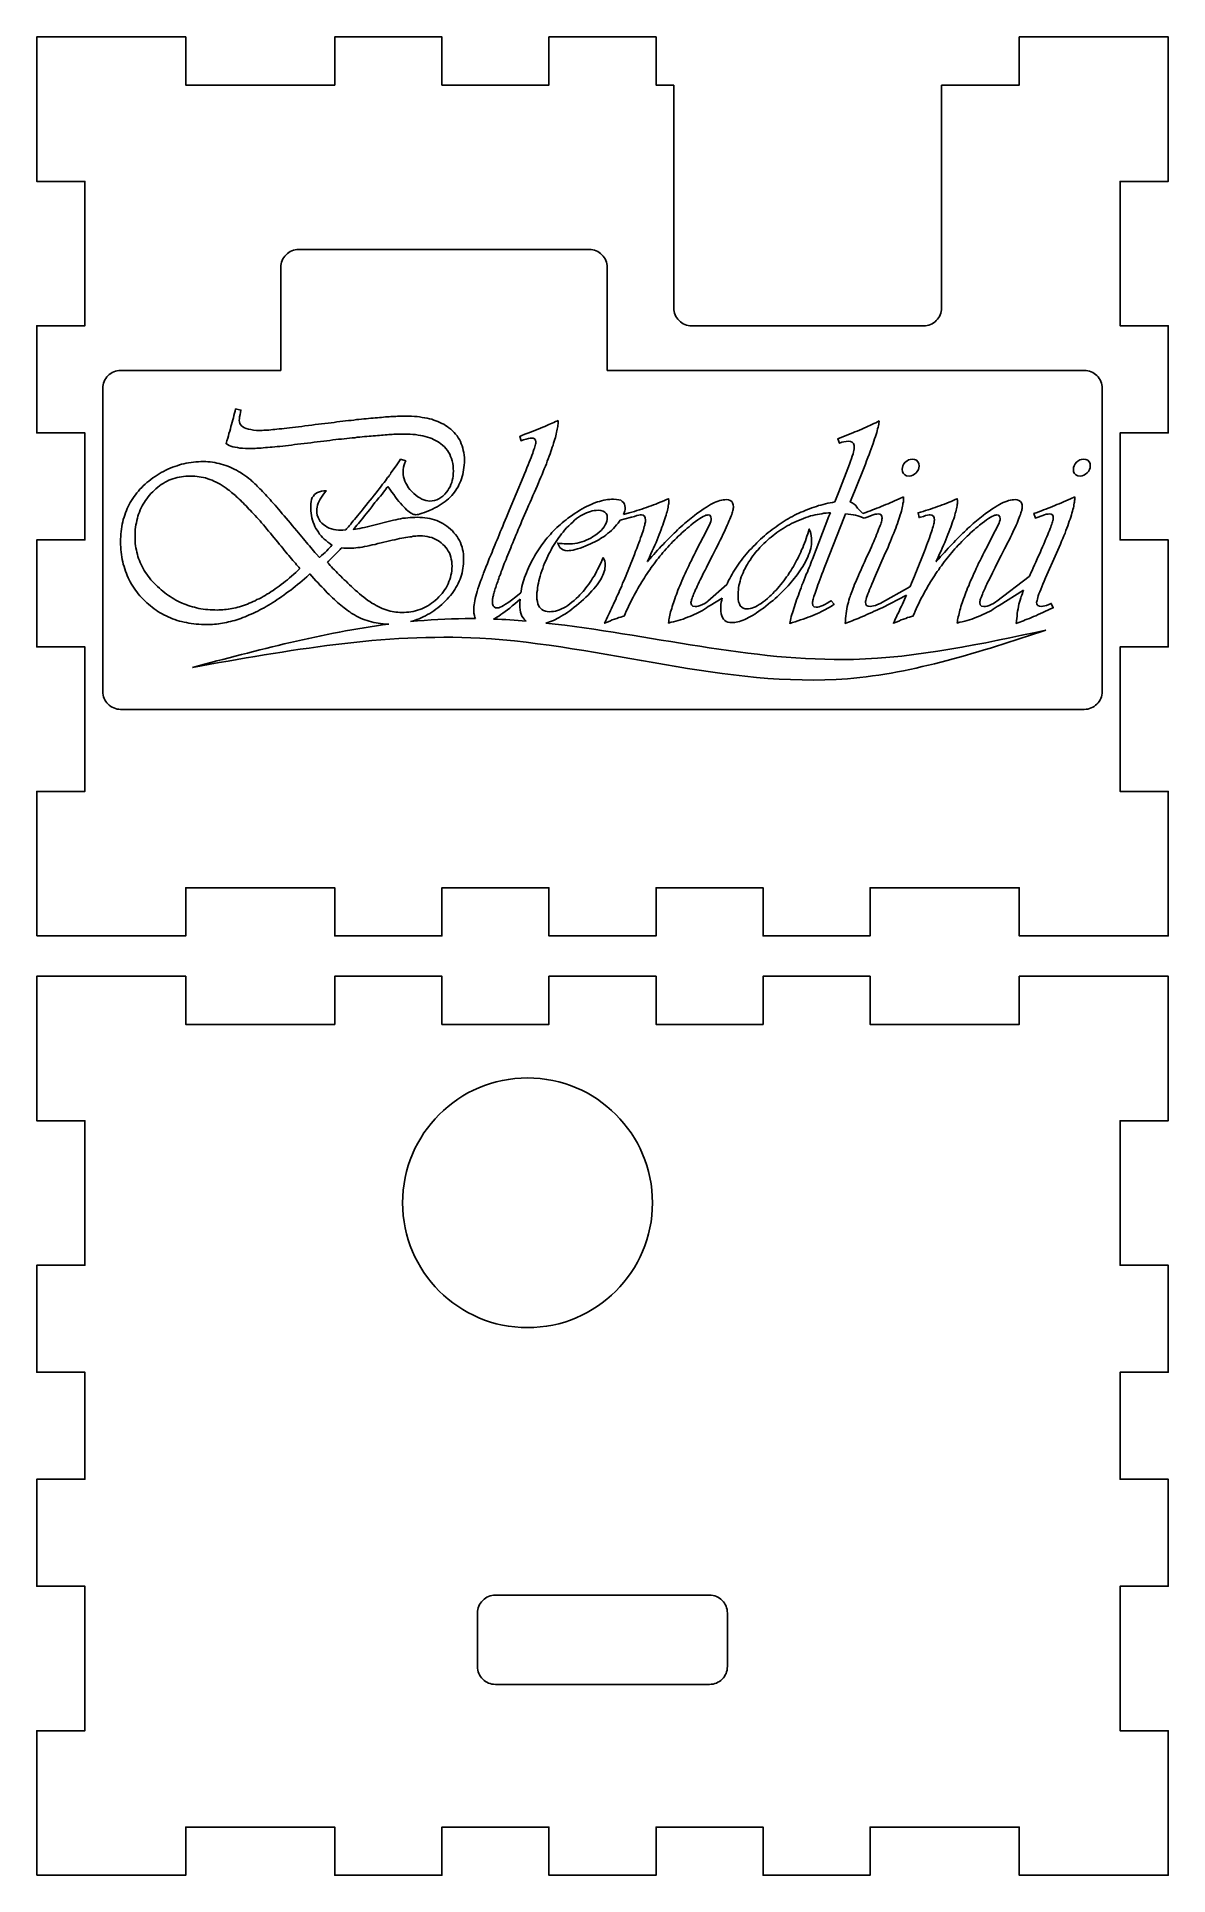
# Model space of a CAD drawing. Header units: millimetres. Extents: x 5 to 68, y 4 to 107.
import ezdxf

# ---------------------------------------------------------------- set-up
doc = ezdxf.new("R2010")
doc.units = ezdxf.units.MM
doc.header["$MEASUREMENT"] = 0

msp = doc.modelspace()

# ---------------------------------------------------------------- linework, layer by layer
for p, q in [((37.79, 79.77), (37.24, 79.63)), ((37.74, 80.04), (37.42, 79.95)), ((50.83, 80), (50.53, 80.29)), ((50.91, 79.74), (50.66, 79.84)), ((58.33, 75.08), (60.15, 76.46)), ((31.31, 75.28), (31.66, 75.56)), ((42.15, 75.08), (43.21, 76.02)), ((42.28, 74.85), (42.94, 75.26)), ((51.8, 74.96), (53.47, 75.89)), ((51.91, 74.72), (53.27, 75.43)), ((58.46, 74.85), (59.84, 75.7)), ((31.47, 75.06), (31.62, 75.2)), ((37.24, 14.36), (36.24, 14.36))]:
    msp.add_line(p, q)
at = {"linetype": 'ByBlock'}
for points in [[(4.54, 56.32), (4.54, 64.42), (7.24, 64.42), (7.24, 72.52), (4.54, 72.52), (4.54, 78.52), (7.24, 78.52), (7.24, 84.52), (4.54, 84.52), (4.54, 90.52), (7.24, 90.52), (7.24, 98.62), (4.54, 98.62), (4.54, 106.72), (12.89, 106.72), (12.89, 104.02), (21.24, 104.02), (21.24, 106.72), (27.24, 106.72), (27.24, 104.02), (33.24, 104.02), (33.24, 106.72), (39.24, 106.72), (39.24, 104.02), (40.24, 104.02)], [(55.24, 104.02), (59.59, 104.02), (59.59, 106.72), (67.94, 106.72), (67.94, 98.62), (65.24, 98.62), (65.24, 90.52), (67.94, 90.52), (67.94, 84.52), (65.24, 84.52), (65.24, 78.52), (67.94, 78.52), (67.94, 72.52), (65.24, 72.52), (65.24, 64.42), (67.94, 64.42), (67.94, 56.32), (59.59, 56.32), (59.59, 59.02), (51.24, 59.02), (51.24, 56.32), (45.24, 56.32), (45.24, 59.02), (39.24, 59.02), (39.24, 56.32), (33.24, 56.32), (33.24, 59.02), (27.24, 59.02), (27.24, 56.32), (21.24, 56.32), (21.24, 59.02), (12.89, 59.02), (12.89, 56.32), (4.54, 56.32)], [(4.54, 3.66), (4.54, 11.76), (7.24, 11.76), (7.24, 19.86), (4.54, 19.86), (4.54, 25.86), (7.24, 25.86), (7.24, 31.86), (4.54, 31.86), (4.54, 37.86), (7.24, 37.86), (7.24, 45.96), (4.54, 45.96), (4.54, 54.06), (12.89, 54.06), (12.89, 51.36), (21.24, 51.36), (21.24, 54.06), (27.24, 54.06), (27.24, 51.36), (33.24, 51.36), (33.24, 54.06), (39.24, 54.06), (39.24, 51.36), (45.24, 51.36), (45.24, 54.06), (51.24, 54.06), (51.24, 51.36), (59.59, 51.36), (59.59, 54.06), (67.94, 54.06), (67.94, 45.96), (65.24, 45.96), (65.24, 37.86), (67.94, 37.86), (67.94, 31.86), (65.24, 31.86), (65.24, 25.86), (67.94, 25.86), (67.94, 19.86), (65.24, 19.86), (65.24, 11.76), (67.94, 11.76), (67.94, 3.66), (59.59, 3.66), (59.59, 6.36), (51.24, 6.36), (51.24, 3.66), (45.24, 3.66), (45.24, 6.36), (39.24, 6.36), (39.24, 3.66), (33.24, 3.66), (33.24, 6.36), (27.24, 6.36), (27.24, 3.66), (21.24, 3.66), (21.24, 6.36), (12.89, 6.36), (12.89, 3.66), (4.54, 3.66)]]:
    msp.add_lwpolyline(points, dxfattribs=at)
for points in [[(55.24, 104.02), (55.24, 91.52, -0.414214), (54.24, 90.52), (41.24, 90.52, -0.414214), (40.24, 91.52), (40.24, 104.02)], [(36.5, 88.02), (36.5, 93.8, 0.414214), (35.5, 94.8), (19.22, 94.8, 0.414214), (18.22, 93.8), (18.22, 88.02)], [(36.5, 88.02), (63.24, 88.02, -0.414214), (64.24, 87.02), (64.24, 70.02, -0.414214), (63.24, 69.02), (9.24, 69.02, -0.414214), (8.24, 70.02), (8.24, 87.02, -0.414214), (9.24, 88.02), (18.22, 88.02)]]:
    msp.add_lwpolyline(points, format="xyb")
msp.add_lwpolyline([(65.24, 90.52), (65.24, 90.52), (65.24, 90.52), (65.24, 90.52)], close=True)
at = {"linetype": 'Continuous'}
for points in [[(24.26, 73.8), (24.22, 73.8), (24.08, 73.8), (23.95, 73.81), (23.81, 73.83), (23.68, 73.85), (23.55, 73.87), (23.42, 73.89), (23.29, 73.92), (23.17, 73.96), (23.05, 74), (22.92, 74.04), (22.81, 74.08), (22.69, 74.13), (22.57, 74.19), (22.46, 74.25), (22.34, 74.31), (22.23, 74.38), (22.16, 74.42), (22.08, 74.48), (22, 74.53), (21.92, 74.59), (21.84, 74.65), (21.76, 74.72), (21.67, 74.79), (21.58, 74.86), (21.49, 74.93), (21.4, 75.01), (21.31, 75.09), (21.22, 75.18), (21.12, 75.27), (21.02, 75.36), (20.93, 75.46), (20.82, 75.56), (20.72, 75.66), (20.62, 75.77), (20.51, 75.88), (20.4, 75.99), (20.3, 76.11), (20.18, 76.23), (20.07, 76.35), (19.96, 76.48), (19.84, 76.61), (19.67, 76.45), (19.54, 76.34), (19.41, 76.23), (19.28, 76.12), (19.15, 76.02), (19.02, 75.91), (18.9, 75.81), (18.77, 75.71), (18.64, 75.62), (18.52, 75.53), (18.39, 75.43), (18.27, 75.35), (18.14, 75.26), (18.02, 75.18), (17.89, 75.09), (17.77, 75.01), (17.65, 74.94), (17.53, 74.86), (17.4, 74.79), (17.28, 74.72), (17.16, 74.66), (17.04, 74.59), (16.92, 74.53), (16.8, 74.47), (16.68, 74.41), (16.56, 74.36), (16.45, 74.31), (16.33, 74.26), (16.21, 74.21), (16.09, 74.16), (15.98, 74.12), (15.86, 74.08), (15.75, 74.04), (15.63, 74.01), (15.52, 73.98), (15.4, 73.95), (15.29, 73.92), (15.17, 73.89), (15.06, 73.87), (14.95, 73.85), (14.84, 73.83), (14.73, 73.81), (14.62, 73.8), (14.5, 73.79), (14.39, 73.78), (14.29, 73.78), (14.18, 73.77), (14.07, 73.77), (13.92, 73.77), (13.77, 73.78), (13.63, 73.79), (13.48, 73.8), (13.34, 73.81), (13.2, 73.83), (13.07, 73.85), (12.93, 73.88), (12.8, 73.91), (12.66, 73.94), (12.53, 73.97), (12.41, 74.01), (12.28, 74.05), (12.15, 74.1), (12.03, 74.15), (11.91, 74.2), (11.79, 74.26), (11.67, 74.31), (11.56, 74.38), (11.45, 74.44), (11.33, 74.51), (11.23, 74.58), (11.12, 74.66), (11.01, 74.74), (10.91, 74.82), (10.81, 74.91), (10.71, 75), (10.61, 75.09), (10.51, 75.19), (10.41, 75.29), (10.32, 75.39), (10.23, 75.49), (10.15, 75.6), (10.07, 75.71), (9.99, 75.82), (9.92, 75.93), (9.85, 76.04), (9.78, 76.16), (9.72, 76.28), (9.66, 76.4), (9.61, 76.52), (9.56, 76.64), (9.51, 76.77), (9.47, 76.89), (9.43, 77.02), (9.39, 77.15), (9.36, 77.29), (9.33, 77.42), (9.31, 77.56), (9.29, 77.7), (9.27, 77.84), (9.26, 77.98), (9.25, 78.12), (9.24, 78.27), (9.24, 78.42), (9.24, 78.56), (9.25, 78.71), (9.26, 78.85), (9.27, 78.99), (9.29, 79.13), (9.31, 79.27), (9.33, 79.4), (9.36, 79.53), (9.39, 79.66), (9.43, 79.79), (9.47, 79.91), (9.51, 80.04), (9.56, 80.16), (9.61, 80.28), (9.66, 80.4), (9.72, 80.51), (9.78, 80.62), (9.85, 80.73), (9.92, 80.84), (9.99, 80.95), (10.07, 81.05), (10.15, 81.16), (10.24, 81.26), (10.32, 81.36), (10.42, 81.45), (10.51, 81.55), (10.61, 81.64), (10.71, 81.73), (10.82, 81.82), (10.93, 81.9), (11.05, 81.99), (11.17, 82.07), (11.28, 82.15), (11.4, 82.22), (11.52, 82.29), (11.65, 82.36), (11.77, 82.42), (11.89, 82.48), (12.02, 82.54), (12.14, 82.59), (12.27, 82.64), (12.4, 82.68), (12.53, 82.72), (12.66, 82.76), (12.79, 82.79), (12.92, 82.82), (13.05, 82.84), (13.19, 82.86), (13.32, 82.88), (13.46, 82.89), (13.6, 82.9), (13.74, 82.91), (13.88, 82.91), (14.01, 82.91), (14.13, 82.9), (14.26, 82.89), (14.38, 82.87), (14.51, 82.86), (14.63, 82.83), (14.76, 82.8), (14.88, 82.77), (15, 82.73), (15.13, 82.69), (15.25, 82.65), (15.37, 82.6), (15.49, 82.55), (15.61, 82.49), (15.73, 82.42), (15.85, 82.36), (15.96, 82.29), (16.08, 82.21), (16.2, 82.13), (16.31, 82.05), (16.43, 81.96), (16.48, 81.92), (16.53, 81.88), (16.58, 81.83), (16.64, 81.78), (16.7, 81.72), (16.76, 81.66), (16.83, 81.6), (16.9, 81.53), (16.97, 81.46), (17.04, 81.39), (17.11, 81.32), (17.19, 81.24), (17.27, 81.15), (17.35, 81.06), (17.43, 80.97), (17.52, 80.88), (17.61, 80.78), (17.7, 80.68), (17.79, 80.57), (17.89, 80.46), (17.99, 80.35), (18.09, 80.24), (18.19, 80.12), (18.3, 79.99), (18.41, 79.87), (18.52, 79.74), (18.63, 79.6), (18.75, 79.46), (18.86, 79.32), (18.98, 79.18), (19.11, 79.03), (19.2, 78.91), (19.3, 78.8), (19.39, 78.69), (19.48, 78.58), (19.57, 78.48), (19.65, 78.38), (19.73, 78.28), (19.82, 78.18), (19.9, 78.09), (19.97, 78), (20.05, 77.91), (20.12, 77.82), (20.2, 77.74), (20.39, 77.54), (20.5, 77.64), (20.6, 77.73), (20.7, 77.82), (20.79, 77.91), (20.87, 78), (20.95, 78.08), (21.02, 78.15), (21.08, 78.23), (20.96, 78.31), (20.85, 78.39), (20.75, 78.48), (20.65, 78.56), (20.56, 78.66), (20.47, 78.75), (20.39, 78.85), (20.32, 78.95), (20.25, 79.06), (20.18, 79.16), (20.13, 79.27), (20.08, 79.39), (20.03, 79.51), (19.99, 79.63), (19.96, 79.75), (19.93, 79.88), (19.91, 80.01), (19.9, 80.14), (19.89, 80.28), (19.89, 80.41), (19.89, 80.55), (19.91, 80.68), (19.94, 80.79), (19.98, 80.89), (20.04, 80.98), (20.1, 81.06), (20.18, 81.12), (20.27, 81.18), (20.38, 81.22), (20.49, 81.25), (20.62, 81.27), (20.76, 81.27), (20.66, 81.15), (20.57, 81.03), (20.49, 80.92), (20.42, 80.8), (20.36, 80.69), (20.31, 80.58), (20.28, 80.47), (20.25, 80.36), (20.24, 80.26), (20.23, 80.16), (20.24, 80.03), (20.26, 79.9), (20.3, 79.78), (20.36, 79.67), (20.43, 79.56), (20.51, 79.46), (20.62, 79.37), (20.72, 79.3), (20.82, 79.24), (20.93, 79.18), (21.05, 79.14), (21.18, 79.11), (21.31, 79.08), (21.45, 79.07), (21.6, 79.06), (21.69, 79.07), (21.85, 79.08), (21.9, 79.14), (21.95, 79.2), (22.01, 79.26), (22.07, 79.33), (22.13, 79.41), (22.2, 79.49), (22.27, 79.58), (22.35, 79.67), (22.43, 79.77), (22.52, 79.87), (22.6, 79.98), (22.7, 80.09), (22.79, 80.21), (22.89, 80.33), (23, 80.46), (23.1, 80.6), (23.22, 80.74), (23.33, 80.88), (23.45, 81.03), (23.55, 81.16), (23.65, 81.29), (23.75, 81.41), (23.84, 81.53), (23.92, 81.64), (24, 81.74), (24.08, 81.83), (24.14, 81.92), (24.2, 82.01), (24.26, 82.08), (24.31, 82.15), (24.36, 82.21), (24.39, 82.27), (24.68, 82.68), (24.82, 82.89), (24.87, 82.95), (24.93, 83.04), (25.22, 82.95), (25.17, 82.84), (25.12, 82.72), (25.09, 82.59), (25.07, 82.45), (25.07, 82.31), (25.07, 82.18), (25.09, 82.06), (25.12, 81.94), (25.17, 81.82), (25.22, 81.7), (25.29, 81.58), (25.36, 81.46), (25.45, 81.34), (25.56, 81.23), (25.67, 81.12), (25.78, 81.02), (25.89, 80.94), (26, 80.87), (26.11, 80.81), (26.23, 80.76), (26.34, 80.73), (26.46, 80.71), (26.57, 80.7), (26.7, 80.71), (26.83, 80.73), (26.96, 80.77), (27.07, 80.83), (27.19, 80.9), (27.3, 80.98), (27.4, 81.08), (27.5, 81.19), (27.57, 81.29), (27.64, 81.4), (27.7, 81.5), (27.75, 81.62), (27.79, 81.73), (27.82, 81.85), (27.85, 81.98), (27.87, 82.1), (27.88, 82.24), (27.89, 82.37), (27.88, 82.52), (27.87, 82.67), (27.85, 82.81), (27.82, 82.95), (27.78, 83.08), (27.73, 83.2), (27.68, 83.32), (27.62, 83.43), (27.55, 83.54), (27.47, 83.64), (27.38, 83.74), (27.28, 83.83), (27.18, 83.91), (27.09, 83.98), (26.99, 84.04), (26.89, 84.1), (26.78, 84.15), (26.67, 84.2), (26.56, 84.24), (26.44, 84.28), (26.31, 84.32), (26.18, 84.35), (26.05, 84.38), (25.91, 84.4), (25.77, 84.42), (25.62, 84.43), (25.46, 84.44), (25.3, 84.45), (25.14, 84.45), (25.08, 84.45), (25.01, 84.45), (24.94, 84.45), (24.86, 84.45), (24.79, 84.45), (24.71, 84.44), (24.62, 84.44), (24.54, 84.44), (24.45, 84.43), (24.36, 84.43), (24.26, 84.42), (24.17, 84.41), (24.07, 84.41), (23.96, 84.4), (23.86, 84.39), (23.75, 84.38), (23.64, 84.37), (23.52, 84.36), (23.4, 84.35), (23.28, 84.34), (23.16, 84.33), (23.03, 84.32), (22.91, 84.31), (22.77, 84.3), (22.64, 84.28), (22.5, 84.27), (22.36, 84.25), (22.22, 84.24), (22.07, 84.22), (21.92, 84.21), (21.77, 84.19), (21.61, 84.17), (21.45, 84.16), (21.29, 84.14), (21.13, 84.12), (20.96, 84.1), (20.79, 84.08), (20.62, 84.06), (20.44, 84.04), (20.26, 84.02), (20.08, 83.99), (19.9, 83.97), (19.71, 83.95), (19.52, 83.92), (19.33, 83.9), (19.15, 83.88), (18.98, 83.86), (18.81, 83.83), (18.64, 83.82), (18.48, 83.8), (18.33, 83.78), (18.17, 83.76), (18.02, 83.75), (17.88, 83.73), (17.74, 83.72), (17.61, 83.71), (17.47, 83.7), (17.35, 83.69), (17.22, 83.68), (17.11, 83.67), (16.99, 83.66), (16.88, 83.66), (16.77, 83.65), (16.67, 83.65), (16.58, 83.65), (16.48, 83.64), (16.39, 83.64), (16.23, 83.65), (16.07, 83.66), (15.92, 83.67), (15.78, 83.69), (15.65, 83.71), (15.53, 83.74), (15.42, 83.78), (15.32, 83.82), (15.23, 83.87), (15.15, 83.92), (15.2, 84.08), (15.24, 84.22), (15.28, 84.35), (15.31, 84.48), (15.35, 84.61), (15.39, 84.74), (15.42, 84.87), (15.46, 84.99), (15.49, 85.12), (15.52, 85.25), (15.56, 85.37), (15.59, 85.5), (15.62, 85.62), (15.65, 85.74), (15.68, 85.86), (15.98, 85.8), (15.95, 85.66), (15.93, 85.54), (15.91, 85.42), (15.9, 85.32), (15.89, 85.22), (15.9, 85.13), (15.92, 85.05), (15.96, 84.98), (16.02, 84.91), (16.09, 84.85), (16.18, 84.8), (16.28, 84.76), (16.4, 84.72), (16.53, 84.7), (16.68, 84.68), (16.85, 84.66), (17.03, 84.66), (17.1, 84.66), (17.18, 84.66), (17.26, 84.67), (17.35, 84.67), (17.44, 84.68), (17.54, 84.68), (17.65, 84.69), (17.76, 84.7), (17.88, 84.71), (18, 84.72), (18.13, 84.74), (18.27, 84.75), (18.41, 84.76), (18.56, 84.78), (18.71, 84.8), (18.87, 84.82), (19.04, 84.84), (19.21, 84.86), (19.39, 84.88), (19.57, 84.91), (19.76, 84.93), (19.95, 84.96), (20.14, 84.98), (20.32, 85), (20.5, 85.03), (20.68, 85.05), (20.86, 85.07), (21.03, 85.09), (21.2, 85.11), (21.36, 85.13), (21.53, 85.15), (21.69, 85.17), (21.84, 85.19), (22, 85.21), (22.15, 85.22), (22.3, 85.24), (22.45, 85.26), (22.59, 85.27), (22.73, 85.29), (22.87, 85.3), (23, 85.31), (23.13, 85.33), (23.26, 85.34), (23.39, 85.35), (23.51, 85.36), (23.63, 85.37), (23.75, 85.38), (23.86, 85.39), (23.97, 85.4), (24.08, 85.41), (24.19, 85.41), (24.29, 85.42), (24.39, 85.43), (24.48, 85.43), (24.58, 85.44), (24.67, 85.44), (24.76, 85.45), (24.84, 85.45), (24.92, 85.45), (25, 85.45), (25.08, 85.46), (25.15, 85.46), (25.22, 85.46), (25.38, 85.46), (25.54, 85.45), (25.7, 85.44), (25.85, 85.43), (25.99, 85.41), (26.13, 85.39), (26.27, 85.37), (26.41, 85.34), (26.54, 85.31), (26.67, 85.28), (26.79, 85.24), (26.91, 85.2), (27.02, 85.15), (27.13, 85.1), (27.24, 85.05), (27.35, 85), (27.45, 84.94), (27.54, 84.87), (27.64, 84.81), (27.74, 84.72), (27.84, 84.64), (27.93, 84.54), (28.01, 84.45), (28.09, 84.35), (28.16, 84.25), (28.23, 84.14), (28.28, 84.03), (28.33, 83.91), (28.38, 83.79), (28.41, 83.67), (28.44, 83.54), (28.47, 83.41), (28.49, 83.27), (28.5, 83.13), (28.5, 82.99), (28.5, 82.85), (28.49, 82.71), (28.48, 82.58), (28.46, 82.44), (28.44, 82.32), (28.41, 82.19), (28.38, 82.07), (28.34, 81.95), (28.3, 81.83), (28.25, 81.72), (28.2, 81.61), (28.15, 81.5), (28.08, 81.4), (28.02, 81.3), (27.95, 81.2), (27.87, 81.1), (27.79, 81.01), (27.7, 80.92), (27.61, 80.83), (27.52, 80.75), (27.42, 80.67), (27.31, 80.59), (27.2, 80.52), (27.09, 80.44), (26.97, 80.37), (26.84, 80.31), (26.71, 80.25), (26.55, 80.17), (26.4, 80.11), (26.26, 80.05), (26.14, 80.01), (26.03, 79.98), (25.94, 79.95), (25.86, 79.94), (25.79, 79.93), (25.73, 79.94), (25.67, 79.95), (25.61, 79.97), (25.55, 80), (25.48, 80.04), (25.41, 80.09), (25.34, 80.15), (25.26, 80.21), (25.18, 80.29), (25.1, 80.37), (25.01, 80.46), (24.92, 80.57), (24.83, 80.68), (24.73, 80.79), (24.64, 80.92), (24.54, 81.06), (24.43, 81.2), (24.32, 81.36), (24.21, 81.52)], [(29.12, 74.11), (29.09, 74.16), (29.06, 74.28), (29.03, 74.42), (29.03, 74.59), (29.03, 74.68), (29.03, 74.78), (29.05, 74.88), (29.06, 74.99), (29.08, 75.11), (29.11, 75.23), (29.14, 75.36), (29.18, 75.49), (29.22, 75.63), (29.26, 75.78), (29.31, 75.93), (29.37, 76.09), (29.39, 76.15), (29.41, 76.21), (29.44, 76.28), (29.46, 76.34), (29.49, 76.42), (29.52, 76.5), (29.55, 76.58), (29.58, 76.66), (29.62, 76.75), (29.65, 76.84), (29.69, 76.94), (29.73, 77.04), (29.77, 77.14), (29.81, 77.25), (29.86, 77.36), (29.9, 77.47), (29.95, 77.59), (30, 77.71), (30.05, 77.83), (30.1, 77.96), (30.16, 78.1), (30.21, 78.23), (30.27, 78.37), (30.33, 78.52), (30.39, 78.66), (30.45, 78.81), (30.51, 78.97), (30.58, 79.13), (30.65, 79.29), (30.72, 79.46), (30.79, 79.63), (30.86, 79.8), (30.93, 79.98), (31.01, 80.16), (31.79, 82.04), (31.87, 82.22), (31.94, 82.4), (32.01, 82.56), (32.07, 82.72), (32.13, 82.87), (32.19, 83.01), (32.24, 83.14), (32.28, 83.26), (32.33, 83.38), (32.36, 83.48), (32.4, 83.58), (32.43, 83.67), (32.45, 83.74), (32.47, 83.82), (32.48, 83.88), (32.5, 83.93), (32.5, 83.97), (32.5, 84.01), (32.49, 84.11), (32.44, 84.18), (32.36, 84.22), (32.25, 84.23), (32.19, 84.23), (32.09, 84.21), (31.97, 84.17), (31.81, 84.13), (31.76, 84.11), (31.68, 84.08), (31.6, 84.32), (31.72, 84.37), (31.89, 84.44), (32.05, 84.5), (32.2, 84.56), (32.35, 84.61), (32.49, 84.67), (32.63, 84.73), (32.76, 84.78), (32.89, 84.83), (33.01, 84.88), (33.12, 84.93), (33.23, 84.98), (33.33, 85.02), (33.43, 85.06), (33.52, 85.11), (33.61, 85.15), (33.69, 85.18), (33.76, 85.22)], [(33.76, 85.22), (33.76, 85.16), (33.76, 85.1), (33.75, 85.03), (33.74, 84.96), (33.73, 84.88), (33.72, 84.8), (33.71, 84.72), (33.69, 84.64), (33.67, 84.55), (33.65, 84.45), (33.62, 84.36), (33.6, 84.26), (33.57, 84.16), (33.54, 84.05), (33.5, 83.94), (33.47, 83.83), (33.43, 83.71), (33.39, 83.59), (33.34, 83.47), (33.3, 83.34), (33.25, 83.21), (33.2, 83.07), (33.15, 82.94), (33.1, 82.79), (33.04, 82.65), (32.98, 82.5), (32.92, 82.35), (32.86, 82.19), (32.79, 82.03), (32.72, 81.87), (32.65, 81.71), (32.58, 81.54), (32.5, 81.36), (32.43, 81.19), (32.34, 81), (32.26, 80.81), (32.18, 80.63), (32.1, 80.45), (32.02, 80.27), (31.95, 80.09), (31.87, 79.92), (31.8, 79.75), (31.73, 79.58), (31.66, 79.42), (31.59, 79.26), (31.52, 79.1), (31.46, 78.94), (31.39, 78.79), (31.33, 78.64), (31.27, 78.5), (31.21, 78.35), (31.15, 78.21), (31.1, 78.07), (31.04, 77.94), (30.99, 77.81), (30.94, 77.68), (30.89, 77.55), (30.84, 77.43), (30.79, 77.31), (30.74, 77.19), (30.7, 77.08), (30.66, 76.97), (30.61, 76.86), (30.57, 76.75), (30.54, 76.65), (30.5, 76.55), (30.46, 76.46), (30.43, 76.36), (30.4, 76.27), (30.37, 76.18), (30.34, 76.1), (30.31, 76.02), (30.28, 75.94), (30.26, 75.86), (30.23, 75.79), (30.21, 75.72), (30.19, 75.65), (30.17, 75.59), (30.16, 75.52), (30.14, 75.47), (30.13, 75.41), (30.11, 75.36), (30.1, 75.31), (30.09, 75.26), (30.08, 75.22), (30.08, 75.17), (30.07, 75.14), (30.07, 75.1), (30.07, 75.07), (30.07, 74.94), (30.11, 74.83), (30.17, 74.76), (30.25, 74.72), (30.36, 74.71), (30.43, 74.72), (30.51, 74.75), (30.6, 74.79), (30.7, 74.84), (30.81, 74.91), (30.93, 74.99), (31.07, 75.09), (31.21, 75.2), (31.31, 75.28)], [(43.21, 76.02), (43.24, 76.09), (43.31, 76.24), (43.37, 76.36), (43.43, 76.47), (43.5, 76.59), (43.57, 76.71), (43.64, 76.82), (43.71, 76.94), (43.78, 77.05), (43.86, 77.16), (43.94, 77.28), (44.03, 77.39), (44.11, 77.5), (44.2, 77.61), (44.29, 77.72), (44.39, 77.83), (44.48, 77.94), (44.59, 78.04), (44.69, 78.15), (44.79, 78.25), (44.89, 78.36), (45, 78.46), (45.1, 78.56), (45.21, 78.65), (45.31, 78.74), (45.42, 78.84), (45.53, 78.93), (45.64, 79.01), (45.74, 79.1), (45.86, 79.18), (45.97, 79.26), (46.08, 79.34), (46.19, 79.42), (46.3, 79.49), (46.42, 79.57), (46.53, 79.64), (46.65, 79.7), (46.76, 79.77), (46.88, 79.83), (47, 79.9), (47.12, 79.96), (47.24, 80.01), (47.36, 80.07), (47.48, 80.12), (47.6, 80.17), (47.73, 80.22), (47.85, 80.27), (47.97, 80.31), (48.1, 80.36), (48.23, 80.4), (48.35, 80.44), (48.48, 80.47), (48.61, 80.51), (48.74, 80.54), (48.87, 80.57), (49, 80.6), (49.13, 80.62), (49.26, 80.65), (49.49, 81.21), (50.08, 82.77), (50.14, 82.93), (50.2, 83.08), (50.24, 83.22), (50.28, 83.34), (50.31, 83.45), (50.33, 83.54), (50.35, 83.63), (50.35, 83.69), (50.34, 83.82), (50.3, 83.92), (50.23, 83.99), (50.13, 84.03), (50, 84.05), (49.89, 84.04), (49.77, 84.02), (49.65, 83.99), (49.52, 83.94), (49.42, 84.19), (49.55, 84.24), (49.7, 84.3), (49.84, 84.35), (49.99, 84.41), (50.12, 84.46), (50.26, 84.52), (50.39, 84.57), (50.52, 84.62), (50.65, 84.68), (50.77, 84.73), (50.89, 84.78), (51.01, 84.83), (51.12, 84.89), (51.23, 84.94), (51.34, 84.99), (51.45, 85.04), (51.55, 85.09), (51.65, 85.14), (51.75, 85.19)], [(51.75, 85.19), (51.74, 85.13), (51.73, 85.07), (51.72, 85), (51.7, 84.92), (51.68, 84.83), (51.66, 84.74), (51.64, 84.64), (51.61, 84.54), (51.57, 84.43), (51.53, 84.31), (51.49, 84.19), (51.45, 84.06), (51.4, 83.92), (51.35, 83.78), (51.3, 83.63), (51.24, 83.47), (51.18, 83.3), (51.11, 83.13), (51.04, 82.96), (50.97, 82.77), (50.36, 81.24), (50.12, 80.65), (50.24, 80.59), (50.34, 80.52), (50.43, 80.44), (50.5, 80.35), (50.53, 80.29)], [(24.21, 81.52), (24.16, 81.45), (24.1, 81.37), (24.04, 81.29), (23.97, 81.19), (23.89, 81.09), (23.8, 80.98), (23.7, 80.87), (23.64, 80.79), (23.57, 80.71), (23.49, 80.61), (23.4, 80.49), (23.31, 80.37), (23.2, 80.23), (23.09, 80.1), (22.99, 79.98), (22.9, 79.86), (22.81, 79.74), (22.72, 79.63), (22.64, 79.53), (22.56, 79.44), (22.48, 79.35), (22.41, 79.26), (22.35, 79.18), (22.28, 79.11), (22.4, 79.13), (22.52, 79.14), (22.64, 79.16), (22.77, 79.19), (22.91, 79.22), (23.06, 79.25), (23.21, 79.29), (24.53, 79.62), (24.66, 79.65), (24.8, 79.68), (24.93, 79.7), (25.06, 79.73), (25.2, 79.74), (25.33, 79.76), (25.46, 79.77), (25.59, 79.78), (25.72, 79.78), (25.86, 79.79), (26, 79.78), (26.15, 79.77), (26.29, 79.76), (26.43, 79.74), (26.56, 79.71), (26.7, 79.68), (26.82, 79.64), (26.95, 79.6), (27.07, 79.55), (27.19, 79.49), (27.3, 79.43), (27.41, 79.36), (27.52, 79.29), (27.62, 79.21), (27.72, 79.12), (27.83, 79.02), (27.92, 78.92), (28.01, 78.82), (28.09, 78.71), (28.16, 78.6), (28.22, 78.49), (28.28, 78.37), (28.33, 78.25), (28.37, 78.12), (28.4, 77.99), (28.43, 77.86), (28.45, 77.72), (28.46, 77.59), (28.46, 77.44), (28.46, 77.31), (28.45, 77.18), (28.44, 77.05), (28.42, 76.93), (28.4, 76.8), (28.37, 76.68), (28.34, 76.55), (28.3, 76.43), (28.26, 76.31), (28.21, 76.2), (28.15, 76.08), (28.09, 75.96), (28.03, 75.85), (27.96, 75.74), (27.89, 75.63), (27.81, 75.52), (27.73, 75.41), (27.64, 75.3), (27.54, 75.2), (27.44, 75.1), (27.34, 74.99), (27.23, 74.89), (27.12, 74.8), (27.01, 74.71), (26.9, 74.63), (26.79, 74.54), (26.67, 74.47), (26.56, 74.39), (26.44, 74.33), (26.32, 74.26), (26.2, 74.2), (26.08, 74.15), (25.96, 74.09), (25.83, 74.05), (25.71, 74), (25.58, 73.96), (25.49, 73.94)], [(31.66, 75.56), (31.68, 75.64), (31.7, 75.77), (31.73, 75.9), (31.76, 76.03), (31.8, 76.16), (31.84, 76.29), (31.88, 76.42), (31.93, 76.55), (31.98, 76.68), (32.04, 76.82), (32.09, 76.95), (32.16, 77.08), (32.22, 77.22), (32.29, 77.35), (32.37, 77.49), (32.44, 77.61), (32.51, 77.73), (32.58, 77.85), (32.65, 77.97), (32.73, 78.08), (32.81, 78.19), (32.89, 78.31), (32.97, 78.41), (33.05, 78.52), (33.14, 78.63), (33.23, 78.73), (33.32, 78.83), (33.41, 78.93), (33.5, 79.03), (33.59, 79.12), (33.69, 79.21), (33.79, 79.3), (33.89, 79.39), (33.99, 79.48), (34.09, 79.57), (34.2, 79.65), (34.3, 79.73), (34.44, 79.83), (34.57, 79.92), (34.71, 80.01), (34.84, 80.1), (34.97, 80.18), (35.1, 80.26), (35.23, 80.33), (35.35, 80.39), (35.48, 80.45), (35.6, 80.51), (35.72, 80.56), (35.84, 80.61), (35.96, 80.65), (36.08, 80.68), (36.19, 80.71), (36.31, 80.74), (36.42, 80.76), (36.53, 80.78), (36.65, 80.79), (36.75, 80.8), (36.86, 80.8), (37.02, 80.79), (37.15, 80.77), (37.26, 80.74), (37.35, 80.68), (37.42, 80.62), (37.47, 80.53), (37.5, 80.44), (37.51, 80.32), (37.51, 80.23), (37.49, 80.14), (37.46, 80.03), (37.42, 79.95)], [(37.74, 80.04), (37.89, 80.08), (38.03, 80.12), (38.17, 80.16), (38.31, 80.21), (38.44, 80.25), (38.58, 80.29), (38.71, 80.34), (38.84, 80.39), (38.97, 80.43), (39.1, 80.48), (39.23, 80.53), (39.35, 80.58), (39.47, 80.63), (39.59, 80.68), (39.71, 80.73), (39.83, 80.78), (39.94, 80.83), (39.95, 80.74), (39.95, 80.68), (39.95, 80.62), (39.95, 80.56), (39.94, 80.5), (39.93, 80.43), (39.92, 80.35), (39.9, 80.27), (39.88, 80.19), (39.86, 80.1), (39.83, 80.01), (39.8, 79.91), (39.77, 79.81), (39.74, 79.7), (39.7, 79.59), (39.66, 79.47), (39.62, 79.35), (39.57, 79.23), (39.52, 79.1), (39.47, 78.96), (39.42, 78.82), (39.36, 78.68), (39.3, 78.53), (39.24, 78.38), (39.17, 78.22), (39.1, 78.06), (39.03, 77.9), (38.95, 77.73), (38.87, 77.55), (38.76, 77.3), (38.9, 77.46), (39.01, 77.58), (39.11, 77.7), (39.22, 77.82), (39.33, 77.94), (39.43, 78.05), (39.53, 78.16), (39.64, 78.27), (39.74, 78.38), (39.84, 78.49), (39.95, 78.59), (40.05, 78.69), (40.15, 78.79), (40.25, 78.89), (40.35, 78.98), (40.44, 79.08), (40.54, 79.17), (40.64, 79.26), (40.74, 79.34), (40.83, 79.43), (40.93, 79.51), (41.02, 79.59), (41.11, 79.67), (41.21, 79.74), (41.3, 79.82), (41.39, 79.89), (41.53, 80), (41.67, 80.1), (41.8, 80.19), (41.93, 80.28), (42.06, 80.36), (42.18, 80.43), (42.29, 80.5), (42.41, 80.56), (42.52, 80.61), (42.62, 80.65), (42.72, 80.69), (42.82, 80.72), (42.92, 80.75), (43.01, 80.76), (43.09, 80.77), (43.17, 80.78), (43.3, 80.77), (43.4, 80.73), (43.48, 80.67), (43.53, 80.59), (43.57, 80.49), (43.58, 80.37), (43.58, 80.33), (43.57, 80.28), (43.56, 80.23), (43.55, 80.17), (43.53, 80.1), (43.5, 80.03), (43.48, 79.95), (43.45, 79.86), (43.41, 79.77), (43.37, 79.68), (43.33, 79.57), (43.28, 79.46), (43.23, 79.35), (43.18, 79.22), (43.12, 79.09), (43.06, 78.96), (42.99, 78.82), (42.92, 78.67), (42.84, 78.51), (42.76, 78.35), (42.68, 78.19), (42.59, 78.01), (42.5, 77.83), (42.4, 77.65), (42.31, 77.47), (42.23, 77.3), (42.14, 77.14), (42.06, 76.98), (41.99, 76.83), (41.91, 76.68), (41.84, 76.54), (41.78, 76.41), (41.72, 76.28), (41.66, 76.16), (41.6, 76.04), (41.55, 75.93), (41.5, 75.82), (41.46, 75.73), (41.42, 75.63), (41.38, 75.55), (41.35, 75.47), (41.32, 75.39), (41.29, 75.32), (41.27, 75.26), (41.25, 75.21), (41.23, 75.16), (41.22, 75.11), (41.21, 75.07), (41.2, 75.04), (41.2, 75.01), (41.23, 74.88), (41.3, 74.8), (41.43, 74.78), (41.51, 74.78), (41.61, 74.81), (41.72, 74.84), (41.84, 74.89), (41.97, 74.96), (42.11, 75.04), (42.15, 75.08)], [(50.83, 80), (51, 80.06), (51.12, 80.11), (51.25, 80.15), (51.37, 80.2), (51.49, 80.25), (51.62, 80.3), (51.74, 80.34), (51.86, 80.39), (51.99, 80.44), (52.11, 80.5), (52.24, 80.55), (52.36, 80.6), (52.49, 80.65), (52.61, 80.71), (52.74, 80.76), (52.87, 80.82), (53.11, 80.93)], [(53.11, 80.93), (53.11, 80.84), (53.11, 80.78), (53.1, 80.72), (53.1, 80.64), (53.08, 80.57), (53.07, 80.49), (53.05, 80.41), (53.03, 80.32), (53.01, 80.22), (52.99, 80.13), (52.96, 80.02), (52.93, 79.92), (52.89, 79.8), (52.85, 79.69), (52.81, 79.57), (52.77, 79.44), (52.72, 79.31), (52.67, 79.18), (52.62, 79.04), (52.56, 78.9), (52.5, 78.75), (52.44, 78.6), (52.38, 78.44), (52.31, 78.28), (52.24, 78.12), (52.17, 77.95), (52.09, 77.77), (51.48, 76.39), (51.4, 76.21), (51.33, 76.04), (51.27, 75.89), (51.21, 75.74), (51.16, 75.61), (51.11, 75.49), (51.07, 75.38), (51.04, 75.29), (51.01, 75.2), (51, 75.13), (50.98, 75.07), (50.98, 75.03), (50.99, 74.92), (51.04, 74.84), (51.13, 74.8), (51.26, 74.79), (51.33, 74.8), (51.42, 74.82), (51.53, 74.85), (51.66, 74.9), (51.8, 74.96)], [(53.47, 75.89), (53.5, 75.95), (53.55, 76.09), (53.61, 76.22), (53.67, 76.36), (53.73, 76.49), (53.78, 76.63), (53.84, 76.77), (53.9, 76.91), (53.95, 77.05), (54.01, 77.19), (54.07, 77.33), (54.14, 77.52), (54.21, 77.7), (54.28, 77.88), (54.34, 78.04), (54.4, 78.2), (54.46, 78.35), (54.51, 78.49), (54.56, 78.63), (54.6, 78.76), (54.64, 78.87), (54.68, 78.98), (54.71, 79.09), (54.74, 79.18), (54.77, 79.27), (54.79, 79.35), (54.81, 79.42), (54.82, 79.48), (54.83, 79.54), (54.83, 79.58), (54.84, 79.62), (54.82, 79.75), (54.78, 79.85), (54.7, 79.9), (54.6, 79.92), (54.54, 79.92), (54.45, 79.9), (54.35, 79.88), (54.22, 79.84), (54.07, 79.8), (54.03, 79.79), (53.98, 79.77), (53.93, 80.04), (54.07, 80.08), (54.21, 80.12), (54.35, 80.16), (54.49, 80.21), (54.63, 80.25), (54.76, 80.29), (54.89, 80.34), (55.02, 80.39), (55.15, 80.43), (55.28, 80.48), (55.41, 80.53), (55.53, 80.58), (55.66, 80.63), (55.78, 80.68), (55.9, 80.73), (56.01, 80.78), (56.12, 80.83), (56.13, 80.74), (56.13, 80.68), (56.13, 80.62), (56.13, 80.56), (56.12, 80.5), (56.11, 80.43), (56.1, 80.35), (56.08, 80.27), (56.06, 80.19), (56.04, 80.1), (56.01, 80.01), (55.99, 79.91), (55.96, 79.81), (55.92, 79.7), (55.88, 79.59), (55.84, 79.47), (55.8, 79.35), (55.76, 79.23), (55.71, 79.1), (55.65, 78.96), (55.6, 78.82), (55.54, 78.68), (55.48, 78.53), (55.42, 78.38), (55.35, 78.22), (55.28, 78.06), (55.21, 77.9), (55.13, 77.73), (55.06, 77.55), (54.94, 77.3), (55.08, 77.46), (55.19, 77.58), (55.3, 77.7), (55.4, 77.82), (55.51, 77.94), (55.61, 78.05), (55.72, 78.16), (55.82, 78.27), (55.92, 78.38), (56.03, 78.49), (56.13, 78.59), (56.23, 78.69), (56.33, 78.79), (56.43, 78.89), (56.53, 78.98), (56.63, 79.08), (56.72, 79.17), (56.82, 79.26), (56.92, 79.34), (57.01, 79.43), (57.11, 79.51), (57.2, 79.59), (57.3, 79.67), (57.39, 79.74), (57.48, 79.82), (57.57, 79.89), (57.71, 80), (57.85, 80.1), (57.98, 80.19), (58.11, 80.28), (58.24, 80.36), (58.36, 80.43), (58.48, 80.5), (58.59, 80.56), (58.7, 80.61), (58.8, 80.65), (58.91, 80.69), (59, 80.72), (59.1, 80.75), (59.19, 80.76), (59.27, 80.77), (59.36, 80.78), (59.48, 80.77), (59.58, 80.73), (59.66, 80.67), (59.72, 80.59), (59.75, 80.49), (59.76, 80.37), (59.76, 80.33), (59.75, 80.28), (59.74, 80.23), (59.73, 80.17), (59.71, 80.1), (59.69, 80.03), (59.66, 79.95), (59.63, 79.86), (59.59, 79.77), (59.56, 79.68), (59.51, 79.57), (59.47, 79.46), (59.42, 79.35), (59.36, 79.22), (59.3, 79.09), (59.24, 78.96), (59.17, 78.82), (59.1, 78.67), (59.02, 78.51), (58.94, 78.35), (58.86, 78.19), (58.77, 78.01), (58.68, 77.83), (58.59, 77.65), (58.49, 77.47), (58.41, 77.3), (58.32, 77.14), (58.24, 76.98), (58.17, 76.83), (58.09, 76.68), (58.03, 76.54), (57.96, 76.41), (57.9, 76.28), (57.84, 76.16), (57.78, 76.04), (57.73, 75.93), (57.68, 75.82), (57.64, 75.73), (57.6, 75.63), (57.56, 75.55), (57.53, 75.47), (57.5, 75.39), (57.47, 75.32), (57.45, 75.26), (57.43, 75.21), (57.41, 75.16), (57.4, 75.11), (57.39, 75.07), (57.39, 75.04), (57.38, 75.01), (57.41, 74.88), (57.48, 74.8), (57.61, 74.78), (57.7, 74.78), (57.79, 74.81), (57.9, 74.84), (58.02, 74.89), (58.15, 74.96), (58.29, 75.04), (58.33, 75.08)], [(62.71, 80.93), (62.7, 80.84), (62.7, 80.78), (62.69, 80.72), (62.69, 80.64), (62.68, 80.57), (62.66, 80.49), (62.65, 80.41), (62.63, 80.32), (62.6, 80.22), (62.58, 80.13), (62.55, 80.02), (62.52, 79.92), (62.48, 79.8), (62.45, 79.69), (62.4, 79.57), (62.36, 79.44), (62.31, 79.31), (62.26, 79.18), (62.21, 79.04), (62.16, 78.9), (62.1, 78.75), (62.03, 78.6), (61.97, 78.44), (61.9, 78.28), (61.83, 78.12), (61.76, 77.95), (61.68, 77.77), (61.07, 76.39), (60.99, 76.21), (60.92, 76.04), (60.86, 75.89), (60.8, 75.74), (60.75, 75.61), (60.7, 75.49), (60.66, 75.38), (60.63, 75.29), (60.61, 75.2), (60.59, 75.13), (60.58, 75.07), (60.57, 75.03), (60.58, 74.92), (60.64, 74.84), (60.72, 74.8), (60.85, 74.79), (60.92, 74.8), (61.02, 74.82), (61.13, 74.85), (61.25, 74.9), (61.39, 74.96), (61.5, 74.72), (61.35, 74.65), (61.2, 74.58), (61.06, 74.52), (60.92, 74.45), (60.79, 74.39), (60.65, 74.33), (60.52, 74.27), (60.4, 74.22), (60.28, 74.17), (60.16, 74.12), (60.04, 74.07), (59.93, 74.03), (59.83, 73.98), (59.72, 73.94), (59.62, 73.91), (59.52, 73.87), (59.43, 73.84), (59.44, 73.98), (59.45, 74.12), (59.47, 74.25), (59.48, 74.39), (59.5, 74.52), (59.53, 74.65), (59.55, 74.78), (59.58, 74.91), (59.61, 75.03), (59.65, 75.15), (59.68, 75.27), (59.71, 75.35), (59.74, 75.43), (59.77, 75.51), (59.8, 75.61), (59.84, 75.7)], [(60.15, 76.46), (60.18, 76.53), (60.24, 76.67), (60.31, 76.81), (60.37, 76.96), (60.44, 77.12), (60.52, 77.28), (60.59, 77.45), (60.68, 77.63), (60.76, 77.8), (60.83, 77.97), (60.9, 78.13), (60.97, 78.28), (61.03, 78.43), (61.09, 78.57), (61.14, 78.7), (61.2, 78.82), (61.24, 78.94), (61.29, 79.04), (61.33, 79.15), (61.36, 79.24), (61.39, 79.33), (61.42, 79.4), (61.44, 79.48), (61.46, 79.54), (61.48, 79.6), (61.49, 79.65), (61.5, 79.69), (61.5, 79.73), (61.49, 79.84), (61.45, 79.92), (61.39, 79.97), (61.29, 79.98), (61.21, 79.97), (61.11, 79.96), (61.01, 79.92), (60.66, 79.8), (60.6, 79.78), (60.5, 79.74), (60.42, 80), (60.59, 80.06), (60.72, 80.11), (60.84, 80.15), (60.96, 80.2), (61.09, 80.25), (61.21, 80.3), (61.33, 80.34), (61.46, 80.39), (61.58, 80.44), (61.7, 80.5), (61.83, 80.55), (61.96, 80.6), (62.08, 80.65), (62.21, 80.71), (62.33, 80.76), (62.46, 80.82), (62.71, 80.93)], [(37.24, 79.63), (37.2, 79.57), (37.12, 79.46), (37.03, 79.36), (36.94, 79.25), (36.85, 79.15), (36.75, 79.05), (36.64, 78.96), (36.53, 78.87), (36.42, 78.78), (36.33, 78.71), (36.23, 78.65), (36.13, 78.59), (36.03, 78.53), (35.92, 78.47), (35.81, 78.41), (35.69, 78.35), (35.57, 78.29), (35.44, 78.24), (35.31, 78.18), (35.14, 78.12), (34.99, 78.06), (34.85, 78.02), (34.71, 77.98), (34.59, 77.95), (34.47, 77.93), (34.37, 77.92), (34.27, 77.91), (34.15, 77.92), (34.04, 77.96), (33.94, 78.02), (33.86, 78.1), (33.79, 78.21), (33.73, 78.34), (33.87, 78.32), (33.99, 78.31), (34.1, 78.3), (34.2, 78.29), (34.29, 78.29), (34.42, 78.29), (34.56, 78.3), (34.69, 78.32), (34.82, 78.34), (34.95, 78.37), (35.08, 78.41), (35.21, 78.45), (35.33, 78.5), (35.45, 78.56), (35.58, 78.62), (35.69, 78.69), (35.81, 78.76), (35.94, 78.86), (36.06, 78.95), (36.17, 79.05), (36.26, 79.15), (36.34, 79.25), (36.4, 79.36), (36.45, 79.46), (36.48, 79.57), (36.5, 79.67), (36.51, 79.78), (36.5, 79.9), (36.45, 80), (36.38, 80.08), (36.28, 80.13), (36.15, 80.17), (36, 80.18), (35.89, 80.17), (35.78, 80.16), (35.67, 80.14), (35.56, 80.12), (35.45, 80.08), (35.34, 80.04), (35.23, 79.99), (35.12, 79.93), (35.01, 79.86), (34.9, 79.79), (34.79, 79.71), (34.68, 79.62), (34.57, 79.52), (34.46, 79.42), (34.35, 79.31), (34.23, 79.19), (34.12, 79.06), (34.04, 78.96), (33.95, 78.86), (33.87, 78.75), (33.8, 78.65), (33.72, 78.54), (33.65, 78.43), (33.57, 78.32), (33.5, 78.2), (33.43, 78.09), (33.37, 77.97), (33.3, 77.85), (33.24, 77.73), (33.18, 77.6), (33.12, 77.48), (33.06, 77.35), (33, 77.22), (32.94, 77.07), (32.89, 76.92), (32.84, 76.78), (32.79, 76.63), (32.75, 76.49), (32.71, 76.36), (32.68, 76.22), (32.65, 76.09), (32.62, 75.96), (32.6, 75.83), (32.59, 75.7), (32.57, 75.58), (32.57, 75.46), (32.57, 75.34), (32.57, 75.19), (32.59, 75.06), (32.62, 74.94), (32.66, 74.84), (32.71, 74.75), (32.78, 74.67), (32.85, 74.61), (32.94, 74.56), (33.04, 74.52), (33.15, 74.5), (33.28, 74.49), (33.39, 74.5), (33.5, 74.51), (33.61, 74.53), (33.72, 74.56), (33.84, 74.6), (33.95, 74.65), (34.07, 74.71), (34.18, 74.77), (34.3, 74.85), (34.42, 74.93), (34.53, 75.02), (34.65, 75.12), (34.77, 75.23), (34.89, 75.34), (34.98, 75.44), (35.06, 75.53), (35.15, 75.63), (35.23, 75.72), (35.31, 75.83), (35.39, 75.93), (35.47, 76.04), (35.55, 76.15), (35.62, 76.26), (35.69, 76.38), (35.77, 76.49), (35.84, 76.61), (35.9, 76.74), (35.97, 76.86), (36.04, 76.99), (36.1, 77.12), (36.16, 77.26), (36.22, 77.4), (36.28, 77.54)], [(42.28, 74.85), (42.17, 74.78), (42.07, 74.71), (41.96, 74.64), (41.85, 74.57), (41.73, 74.51), (41.62, 74.45), (41.5, 74.39), (41.38, 74.33), (41.26, 74.28), (41.14, 74.23), (41.01, 74.18), (40.88, 74.13), (40.76, 74.08), (40.62, 74.04), (40.49, 74), (40.36, 73.96), (40.22, 73.93), (40.08, 73.9), (39.94, 73.86), (39.95, 73.95), (39.96, 74.03), (39.98, 74.12), (40, 74.2), (40.02, 74.3), (40.04, 74.39), (40.06, 74.48), (40.09, 74.58), (40.12, 74.68), (40.15, 74.79), (40.18, 74.89), (40.22, 75), (40.25, 75.11), (40.29, 75.22), (40.33, 75.34), (40.38, 75.46), (40.42, 75.58), (40.47, 75.7), (40.52, 75.83), (40.57, 75.95), (40.63, 76.08), (40.68, 76.22), (40.74, 76.35), (40.8, 76.49), (40.87, 76.63), (40.93, 76.77), (41, 76.92), (41.07, 77.06), (41.14, 77.21), (41.22, 77.37), (41.29, 77.52), (41.37, 77.68), (41.45, 77.84), (41.53, 78), (42.07, 79.02), (42.15, 79.19), (42.22, 79.33), (42.27, 79.45), (42.31, 79.56), (42.33, 79.64), (42.34, 79.7), (42.32, 79.82), (42.26, 79.9), (42.16, 79.92), (42.1, 79.91), (42.04, 79.9), (41.97, 79.87), (41.88, 79.83), (41.79, 79.78), (41.69, 79.71), (41.58, 79.64), (41.46, 79.55), (41.33, 79.45), (41.19, 79.34), (41.09, 79.26), (40.99, 79.17), (40.89, 79.09), (40.79, 79), (40.69, 78.91), (40.59, 78.81), (40.49, 78.72), (40.39, 78.62), (40.29, 78.53), (40.19, 78.43), (40.09, 78.32), (40, 78.22), (39.9, 78.11), (39.8, 78.01), (39.72, 77.91), (39.63, 77.81), (39.54, 77.71), (39.46, 77.6), (39.38, 77.5), (39.29, 77.4), (39.21, 77.29), (39.13, 77.18), (39.05, 77.07), (38.97, 76.97), (38.89, 76.85), (38.82, 76.74), (38.74, 76.63), (38.66, 76.51), (38.59, 76.4), (38.52, 76.28), (38.44, 76.16), (38.37, 76.04), (38.3, 75.92), (38.23, 75.8), (38.16, 75.68), (38.09, 75.55), (38.02, 75.43), (37.96, 75.3), (37.89, 75.17), (37.83, 75.04), (37.76, 74.91), (37.7, 74.78), (37.64, 74.65), (37.57, 74.52), (37.51, 74.38), (37.45, 74.24), (37.36, 74.22), (37.27, 74.19), (37.16, 74.16), (37.05, 74.12), (36.92, 74.08), (36.79, 74.03), (36.66, 73.97), (36.51, 73.91), (36.36, 73.85), (36.41, 73.96), (36.47, 74.08), (36.53, 74.2), (36.58, 74.32), (36.64, 74.44), (36.69, 74.56), (36.75, 74.68), (36.81, 74.8), (36.86, 74.92), (36.92, 75.05), (36.98, 75.18), (37.03, 75.3), (37.09, 75.43), (37.15, 75.56), (37.2, 75.69), (37.26, 75.82), (37.32, 75.95), (37.37, 76.09), (37.43, 76.22), (37.49, 76.36), (37.54, 76.49), (37.6, 76.63), (37.66, 76.77), (37.71, 76.91), (37.77, 77.05), (37.83, 77.19), (37.88, 77.33), (37.96, 77.52), (38.03, 77.7), (38.1, 77.88), (38.16, 78.04), (38.22, 78.2), (38.28, 78.35), (38.33, 78.49), (38.38, 78.63), (38.42, 78.76), (38.46, 78.87), (38.5, 78.98), (38.53, 79.09), (38.56, 79.18), (38.58, 79.27), (38.61, 79.35), (38.62, 79.42), (38.64, 79.48), (38.65, 79.54), (38.65, 79.58), (38.65, 79.62), (38.64, 79.75), (38.59, 79.85), (38.52, 79.9), (38.42, 79.92), (38.36, 79.92), (38.27, 79.9), (38.17, 79.88), (38.04, 79.84), (37.88, 79.8), (37.84, 79.79), (37.79, 79.77)], [(50.66, 79.84), (50.54, 79.87), (50.41, 79.9), (50.29, 79.93), (50.15, 79.95), (50.01, 79.97), (49.86, 79.98), (49.81, 79.83), (48.74, 77.12), (48.67, 76.94), (48.6, 76.76), (48.54, 76.59), (48.48, 76.43), (48.42, 76.28), (48.36, 76.14), (48.31, 76), (48.27, 75.87), (48.23, 75.75), (48.19, 75.64), (48.15, 75.54), (48.12, 75.44), (48.09, 75.35), (48.07, 75.27), (48.05, 75.2), (48.03, 75.14), (48.02, 75.09), (48.01, 75.04), (48, 75), (48, 74.97), (48.03, 74.84), (48.1, 74.76), (48.22, 74.74), (48.3, 74.75), (48.38, 74.76), (48.48, 74.8), (48.58, 74.84), (48.7, 74.9), (48.84, 74.98), (48.98, 75.06), (49.01, 75.08), (49.06, 75.11), (49.22, 74.91), (49.13, 74.85), (49.04, 74.79), (48.94, 74.73), (48.84, 74.67), (48.73, 74.61), (48.62, 74.56), (48.51, 74.5), (48.39, 74.44), (48.28, 74.39), (48.15, 74.33), (48.03, 74.28), (47.9, 74.23), (47.76, 74.18), (47.63, 74.13), (47.49, 74.08), (47.34, 74.03), (47.19, 73.98), (47.04, 73.93), (46.89, 73.89), (46.73, 73.84), (46.8, 74.11), (46.82, 74.22), (46.86, 74.33), (46.89, 74.44), (46.92, 74.55), (46.96, 74.67), (47, 74.79), (47.04, 74.91), (47.08, 75.03), (47.12, 75.16), (47.17, 75.29), (47.22, 75.42), (47.26, 75.56), (47.32, 75.7), (47.37, 75.84), (47.42, 75.98), (47.48, 76.13), (47.54, 76.28), (47.6, 76.43), (47.66, 76.59), (47.72, 76.72), (47.77, 76.84), (47.82, 76.97), (47.87, 77.09), (47.92, 77.21), (47.96, 77.32), (48.01, 77.44), (48.93, 79.85), (49.01, 80.03), (48.9, 80.03), (48.77, 80.02), (48.65, 80.01), (48.53, 79.99), (48.41, 79.97), (48.28, 79.95), (48.15, 79.92), (48.02, 79.89), (47.9, 79.86), (47.76, 79.82), (47.63, 79.77), (47.5, 79.72), (47.37, 79.67), (47.23, 79.61), (47.09, 79.55), (46.97, 79.49), (46.84, 79.43), (46.72, 79.37), (46.59, 79.3), (46.47, 79.23), (46.36, 79.16), (46.24, 79.08), (46.13, 79.01), (46.01, 78.93), (45.9, 78.85), (45.8, 78.77), (45.69, 78.68), (45.59, 78.6), (45.48, 78.51), (45.39, 78.41), (45.29, 78.32), (45.17, 78.21), (45.06, 78.09), (44.96, 77.97), (44.86, 77.86), (44.76, 77.74), (44.67, 77.62), (44.59, 77.51), (44.51, 77.39), (44.43, 77.27), (44.36, 77.15), (44.29, 77.04), (44.23, 76.92), (44.17, 76.8), (44.12, 76.68), (44.07, 76.56), (44.02, 76.44), (43.98, 76.32), (43.95, 76.2), (43.92, 76.08), (43.89, 75.96), (43.87, 75.84), (43.86, 75.72), (43.84, 75.6), (43.84, 75.48), (43.84, 75.35), (43.84, 75.19), (43.87, 75.05), (43.91, 74.93), (43.96, 74.83), (44.04, 74.75), (44.12, 74.7), (44.23, 74.66), (44.35, 74.65), (44.43, 74.66), (44.52, 74.67), (44.61, 74.7), (44.71, 74.73), (44.81, 74.77), (44.91, 74.83), (45.02, 74.89), (45.13, 74.96), (45.24, 75.04), (45.36, 75.13), (45.48, 75.23), (45.6, 75.35), (45.7, 75.43), (45.79, 75.52), (45.88, 75.62), (45.97, 75.71), (46.06, 75.81), (46.15, 75.91), (46.23, 76.01), (46.31, 76.11), (46.4, 76.22), (46.48, 76.33), (46.56, 76.44), (46.64, 76.55), (46.71, 76.67), (46.79, 76.78), (46.86, 76.9), (46.94, 77.03), (47, 77.14), (47.06, 77.25), (47.12, 77.37), (47.18, 77.48), (47.24, 77.6), (47.3, 77.72), (47.35, 77.84), (47.4, 77.96), (47.46, 78.08), (47.51, 78.21), (47.56, 78.34), (47.61, 78.46), (47.65, 78.59), (47.7, 78.72), (47.74, 78.86), (47.79, 78.99), (47.83, 79.13), (47.88, 79), (47.91, 78.88), (47.94, 78.75), (47.96, 78.61), (47.96, 78.48), (47.96, 78.37), (47.95, 78.26), (47.93, 78.15), (47.91, 78.04), (47.88, 77.92), (47.84, 77.8), (47.79, 77.68), (47.74, 77.55), (47.68, 77.42), (47.61, 77.29), (47.54, 77.16), (47.46, 77.03), (47.37, 76.89), (47.3, 76.78), (47.23, 76.68), (47.15, 76.57), (47.07, 76.46), (46.99, 76.36), (46.91, 76.26), (46.82, 76.15), (46.73, 76.05), (46.64, 75.94), (46.54, 75.84), (46.44, 75.74), (46.34, 75.64), (46.24, 75.54), (46.13, 75.43), (46.02, 75.33), (45.91, 75.23), (45.8, 75.13), (45.66, 75.02), (45.52, 74.91), (45.39, 74.8), (45.26, 74.7), (45.13, 74.61), (45, 74.52), (44.88, 74.44), (44.77, 74.36), (44.65, 74.29), (44.54, 74.22), (44.43, 74.16), (44.32, 74.11), (44.22, 74.06), (44.12, 74.02), (44.02, 73.98), (43.92, 73.95), (43.83, 73.93), (43.74, 73.91), (43.66, 73.89), (43.57, 73.88), (43.49, 73.88), (43.38, 73.89), (43.27, 73.91), (43.17, 73.95), (43.09, 74.01), (43.02, 74.08), (42.97, 74.16), (42.92, 74.26), (42.89, 74.38), (42.87, 74.52), (42.87, 74.66), (42.87, 74.78), (42.88, 74.9), (42.9, 75.02), (42.92, 75.14), (42.94, 75.26)], [(51.91, 74.72), (51.76, 74.65), (51.61, 74.58), (51.47, 74.52), (51.33, 74.45), (51.19, 74.39), (51.06, 74.33), (50.93, 74.27), (50.81, 74.22), (50.68, 74.17), (50.57, 74.12), (50.45, 74.07), (50.34, 74.03), (50.23, 73.98), (50.13, 73.94), (50.03, 73.91), (49.93, 73.87), (49.84, 73.84), (49.85, 73.98), (49.86, 74.12), (49.87, 74.25), (49.89, 74.39), (49.91, 74.52), (49.93, 74.65), (49.96, 74.78), (49.99, 74.91), (50.02, 75.03), (50.05, 75.15), (50.09, 75.27), (50.12, 75.35), (50.14, 75.43), (50.17, 75.51), (50.21, 75.61), (50.25, 75.7), (50.29, 75.81), (50.33, 75.91), (50.37, 76.03), (50.42, 76.14), (50.48, 76.27), (50.53, 76.4), (50.59, 76.53), (50.65, 76.67), (50.71, 76.81), (50.78, 76.96), (50.85, 77.12), (50.93, 77.28), (51, 77.45), (51.08, 77.63), (51.16, 77.8), (51.24, 77.97), (51.31, 78.13), (51.38, 78.28), (51.44, 78.43), (51.5, 78.57), (51.55, 78.7), (51.6, 78.82), (51.65, 78.94), (51.69, 79.04), (51.73, 79.15), (51.77, 79.24), (51.8, 79.33), (51.83, 79.4), (51.85, 79.48), (51.87, 79.54), (51.89, 79.6), (51.9, 79.65), (51.9, 79.69), (51.91, 79.73), (51.9, 79.84), (51.86, 79.92), (51.79, 79.97), (51.69, 79.98), (51.62, 79.97), (51.52, 79.96), (51.41, 79.92), (51.07, 79.8), (51.01, 79.78), (50.91, 79.74)], [(58.46, 74.85), (58.36, 74.78), (58.25, 74.71), (58.14, 74.64), (58.03, 74.57), (57.92, 74.51), (57.8, 74.45), (57.68, 74.39), (57.56, 74.33), (57.44, 74.28), (57.32, 74.23), (57.19, 74.18), (57.07, 74.13), (56.94, 74.08), (56.81, 74.04), (56.67, 74), (56.54, 73.96), (56.4, 73.93), (56.26, 73.9), (56.12, 73.86), (56.13, 73.95), (56.14, 74.03), (56.16, 74.12), (56.18, 74.2), (56.2, 74.3), (56.22, 74.39), (56.24, 74.48), (56.27, 74.58), (56.3, 74.68), (56.33, 74.79), (56.36, 74.89), (56.4, 75), (56.43, 75.11), (56.47, 75.22), (56.52, 75.34), (56.56, 75.46), (56.61, 75.58), (56.65, 75.7), (56.7, 75.83), (56.76, 75.95), (56.81, 76.08), (56.87, 76.22), (56.93, 76.35), (56.99, 76.49), (57.05, 76.63), (57.12, 76.77), (57.18, 76.92), (57.25, 77.06), (57.32, 77.21), (57.4, 77.37), (57.47, 77.52), (57.55, 77.68), (57.63, 77.84), (57.72, 78), (58.25, 79.02), (58.33, 79.19), (58.4, 79.33), (58.46, 79.45), (58.49, 79.56), (58.52, 79.64), (58.52, 79.7), (58.5, 79.82), (58.44, 79.9), (58.34, 79.92), (58.29, 79.91), (58.22, 79.9), (58.15, 79.87), (58.06, 79.83), (57.97, 79.78), (57.87, 79.71), (57.76, 79.64), (57.64, 79.55), (57.51, 79.45), (57.37, 79.34), (57.27, 79.26), (57.17, 79.17), (57.07, 79.09), (56.97, 79), (56.87, 78.91), (56.77, 78.81), (56.67, 78.72), (56.57, 78.62), (56.47, 78.53), (56.37, 78.43), (56.28, 78.32), (56.18, 78.22), (56.08, 78.11), (55.99, 78.01), (55.9, 77.91), (55.81, 77.81), (55.73, 77.71), (55.64, 77.6), (55.56, 77.5), (55.48, 77.4), (55.39, 77.29), (55.31, 77.18), (55.23, 77.07), (55.15, 76.97), (55.08, 76.85), (55, 76.74), (54.92, 76.63), (54.85, 76.51), (54.77, 76.4), (54.7, 76.28), (54.62, 76.16), (54.55, 76.04), (54.48, 75.92), (54.41, 75.8), (54.34, 75.68), (54.27, 75.55), (54.21, 75.43), (54.14, 75.3), (54.07, 75.17), (54.01, 75.04), (53.94, 74.91), (53.88, 74.78), (53.82, 74.65), (53.76, 74.52), (53.7, 74.38), (53.64, 74.24), (53.55, 74.22), (53.45, 74.19), (53.34, 74.16), (53.23, 74.12), (53.11, 74.08), (52.98, 74.03), (52.84, 73.97), (52.69, 73.91), (52.54, 73.85), (52.6, 73.96), (52.65, 74.08), (52.71, 74.2), (52.76, 74.32), (52.82, 74.44), (52.88, 74.56), (52.93, 74.68), (52.99, 74.8), (53.05, 74.92), (53.1, 75.05), (53.16, 75.18), (53.22, 75.3), (53.27, 75.43)], [(36.28, 77.54), (36.33, 77.42), (36.37, 77.32), (36.39, 77.22), (36.4, 77.12), (36.4, 77.03), (36.38, 76.93), (36.37, 76.84), (36.34, 76.74), (36.3, 76.64), (36.26, 76.54), (36.21, 76.43), (36.16, 76.33), (36.09, 76.22), (36.02, 76.11), (35.94, 76), (35.85, 75.89), (35.76, 75.77), (35.65, 75.66), (35.54, 75.54), (35.43, 75.42), (35.3, 75.3), (35.17, 75.18), (35.04, 75.06), (34.91, 74.95), (34.78, 74.84), (34.65, 74.74), (34.53, 74.64), (34.41, 74.55), (34.29, 74.47), (34.17, 74.38), (34.05, 74.31), (33.93, 74.24), (33.82, 74.17), (33.71, 74.11), (33.6, 74.06), (33.49, 74.01), (33.38, 73.96), (33.27, 73.92), (33.17, 73.89), (33.07, 73.86), (33.06, 73.86)], [(31.47, 75.06), (31.32, 74.93), (31.18, 74.82), (31.05, 74.7), (30.91, 74.6), (30.79, 74.5), (30.66, 74.41), (30.54, 74.33), (30.43, 74.25), (30.32, 74.19), (30.21, 74.12), (30.14, 74.08)], [(31.97, 73.97), (31.93, 74), (31.85, 74.07), (31.79, 74.15), (31.73, 74.25), (31.69, 74.35), (31.65, 74.47), (31.63, 74.6), (31.61, 74.74), (31.61, 74.89), (31.61, 75.02), (31.62, 75.14), (31.62, 75.2)]]:
    msp.add_lwpolyline(points, dxfattribs=at)
for points in [[(53.6, 83.04), (53.73, 83.03), (53.84, 82.98), (53.92, 82.9), (53.96, 82.8), (53.98, 82.66), (53.97, 82.56), (53.94, 82.46), (53.88, 82.36), (53.81, 82.27), (53.72, 82.2), (53.63, 82.14), (53.53, 82.11), (53.42, 82.1), (53.28, 82.12), (53.18, 82.16), (53.1, 82.24), (53.05, 82.34), (53.04, 82.48), (53.05, 82.58), (53.08, 82.68), (53.13, 82.78), (53.2, 82.87), (53.29, 82.94), (53.39, 83), (53.49, 83.03)], [(63.19, 83.04), (63.33, 83.03), (63.43, 82.98), (63.51, 82.9), (63.56, 82.8), (63.57, 82.66), (63.56, 82.56), (63.53, 82.46), (63.47, 82.36), (63.4, 82.27), (63.31, 82.2), (63.22, 82.14), (63.12, 82.11), (63.02, 82.1), (62.88, 82.12), (62.77, 82.16), (62.69, 82.24), (62.64, 82.34), (62.63, 82.48), (62.64, 82.58), (62.67, 82.68), (62.72, 82.78), (62.8, 82.87), (62.88, 82.94), (62.98, 83), (63.08, 83.03)], [(19.29, 76.91), (19.22, 76.99), (19.16, 77.06), (19.1, 77.13), (19.03, 77.21), (18.96, 77.29), (18.89, 77.37), (18.82, 77.46), (18.74, 77.55), (18.66, 77.64), (18.58, 77.74), (18.5, 77.84), (18.41, 77.94), (18.32, 78.05), (18.23, 78.16), (18.14, 78.27), (18.05, 78.39), (17.94, 78.52), (17.84, 78.64), (17.73, 78.77), (17.63, 78.89), (17.53, 79.01), (17.43, 79.13), (17.33, 79.25), (17.24, 79.36), (17.14, 79.47), (17.05, 79.58), (16.96, 79.68), (16.87, 79.78), (16.78, 79.88), (16.69, 79.98), (16.6, 80.07), (16.52, 80.17), (16.43, 80.25), (16.35, 80.34), (16.27, 80.43), (16.19, 80.51), (16.11, 80.59), (16.03, 80.66), (15.96, 80.74), (15.88, 80.81), (15.81, 80.88), (15.74, 80.94), (15.67, 81.01), (15.6, 81.07), (15.53, 81.12), (15.46, 81.18), (15.4, 81.23), (15.34, 81.28), (15.27, 81.33), (15.16, 81.42), (15.05, 81.49), (14.93, 81.57), (14.82, 81.64), (14.7, 81.7), (14.59, 81.76), (14.47, 81.81), (14.36, 81.86), (14.24, 81.91), (14.12, 81.95), (14, 81.99), (13.88, 82.02), (13.76, 82.04), (13.64, 82.06), (13.52, 82.08), (13.4, 82.09), (13.28, 82.1), (13.16, 82.1), (13.03, 82.1), (12.9, 82.09), (12.77, 82.08), (12.65, 82.06), (12.53, 82.04), (12.41, 82.01), (12.29, 81.98), (12.17, 81.95), (12.06, 81.9), (11.95, 81.86), (11.84, 81.81), (11.73, 81.75), (11.62, 81.69), (11.52, 81.62), (11.42, 81.55), (11.32, 81.47), (11.22, 81.39), (11.13, 81.31), (11.04, 81.22), (10.94, 81.12), (10.86, 81.03), (10.78, 80.93), (10.71, 80.83), (10.63, 80.73), (10.57, 80.63), (10.5, 80.52), (10.45, 80.42), (10.39, 80.31), (10.34, 80.2), (10.29, 80.08), (10.25, 79.97), (10.21, 79.85), (10.18, 79.73), (10.15, 79.61), (10.12, 79.48), (10.1, 79.36), (10.08, 79.23), (10.06, 79.1), (10.05, 78.96), (10.05, 78.83), (10.05, 78.69), (10.05, 78.56), (10.05, 78.44), (10.06, 78.31), (10.08, 78.19), (10.1, 78.07), (10.12, 77.95), (10.14, 77.83), (10.18, 77.71), (10.21, 77.59), (10.25, 77.48), (10.29, 77.36), (10.34, 77.25), (10.39, 77.14), (10.44, 77.03), (10.5, 76.92), (10.56, 76.81), (10.63, 76.7), (10.7, 76.6), (10.78, 76.49), (10.85, 76.39), (10.94, 76.29), (11.02, 76.19), (11.12, 76.09), (11.21, 76), (11.31, 75.9), (11.41, 75.81), (11.51, 75.72), (11.61, 75.64), (11.71, 75.56), (11.81, 75.48), (11.92, 75.41), (12.02, 75.34), (12.13, 75.27), (12.23, 75.21), (12.34, 75.15), (12.45, 75.09), (12.56, 75.03), (12.68, 74.98), (12.79, 74.93), (12.9, 74.89), (13.02, 74.85), (13.14, 74.81), (13.26, 74.77), (13.38, 74.74), (13.5, 74.71), (13.62, 74.68), (13.74, 74.66), (13.87, 74.64), (14, 74.62), (14.12, 74.61), (14.25, 74.6), (14.38, 74.59), (14.51, 74.59), (14.65, 74.58), (14.75, 74.59), (14.85, 74.59), (14.96, 74.6), (15.06, 74.61), (15.16, 74.62), (15.27, 74.63), (15.37, 74.65), (15.48, 74.67), (15.58, 74.69), (15.69, 74.72), (15.8, 74.74), (15.9, 74.77), (16.01, 74.81), (16.12, 74.84), (16.23, 74.88), (16.34, 74.92), (16.45, 74.97), (16.55, 75.01), (16.66, 75.06), (16.77, 75.11), (16.88, 75.17), (17, 75.22), (17.11, 75.28), (17.22, 75.34), (17.33, 75.41), (17.44, 75.47), (17.56, 75.54), (17.67, 75.62), (17.78, 75.69), (17.9, 75.77), (18.01, 75.85), (18.13, 75.93), (18.24, 76.02), (18.36, 76.11), (18.47, 76.2), (18.59, 76.29), (18.7, 76.39), (18.82, 76.49), (18.94, 76.59), (19.06, 76.69), (19.17, 76.8)], [(20.83, 77.26), (20.91, 77.18), (20.98, 77.09), (21.06, 77.01), (21.14, 76.92), (21.22, 76.84), (21.31, 76.75), (21.4, 76.66), (21.49, 76.57), (21.58, 76.48), (21.67, 76.38), (21.77, 76.29), (21.87, 76.2), (21.97, 76.1), (22.07, 76), (22.17, 75.9), (22.28, 75.8), (22.39, 75.7), (22.51, 75.6), (22.63, 75.5), (22.74, 75.4), (22.86, 75.3), (22.98, 75.22), (23.09, 75.13), (23.21, 75.06), (23.32, 74.98), (23.44, 74.91), (23.55, 74.85), (23.67, 74.79), (23.78, 74.73), (23.89, 74.68), (24, 74.64), (24.12, 74.6), (24.23, 74.56), (24.34, 74.53), (24.45, 74.51), (24.56, 74.48), (24.67, 74.47), (24.78, 74.46), (24.89, 74.45), (25, 74.45), (25.13, 74.45), (25.26, 74.46), (25.39, 74.47), (25.51, 74.49), (25.64, 74.51), (25.76, 74.54), (25.88, 74.58), (26, 74.62), (26.11, 74.66), (26.23, 74.71), (26.34, 74.77), (26.45, 74.83), (26.56, 74.9), (26.66, 74.97), (26.77, 75.05), (26.87, 75.13), (26.97, 75.22), (27.07, 75.32), (27.16, 75.42), (27.25, 75.52), (27.33, 75.63), (27.41, 75.73), (27.48, 75.84), (27.54, 75.95), (27.6, 76.06), (27.64, 76.18), (27.69, 76.3), (27.72, 76.42), (27.75, 76.54), (27.78, 76.66), (27.79, 76.79), (27.8, 76.91), (27.81, 77.04), (27.8, 77.18), (27.79, 77.31), (27.77, 77.44), (27.74, 77.56), (27.7, 77.68), (27.66, 77.79), (27.6, 77.89), (27.54, 78), (27.47, 78.09), (27.39, 78.19), (27.3, 78.27), (27.21, 78.36), (27.11, 78.43), (27.01, 78.49), (26.9, 78.55), (26.79, 78.6), (26.67, 78.65), (26.55, 78.68), (26.42, 78.71), (26.29, 78.73), (26.15, 78.74), (26.01, 78.74), (25.94, 78.74), (25.87, 78.74), (25.79, 78.73), (25.71, 78.73), (25.63, 78.72), (25.53, 78.7), (25.44, 78.69), (25.33, 78.67), (25.22, 78.66), (25.11, 78.64), (24.99, 78.61), (24.86, 78.59), (24.73, 78.56), (24.6, 78.53), (24.45, 78.5), (24.31, 78.47), (24.15, 78.43), (23.99, 78.39), (23.83, 78.35), (23.66, 78.31), (23.5, 78.27), (23.34, 78.24), (23.2, 78.2), (23.05, 78.17), (22.91, 78.15), (22.78, 78.12), (22.66, 78.1), (22.54, 78.09), (22.42, 78.07), (22.31, 78.06), (22.21, 78.05), (22.11, 78.05), (22.01, 78.05), (21.88, 78.05), (21.75, 78.06), (21.62, 78.08), (21.57, 78.03), (21.55, 77.99), (21.25, 77.68), (20.91, 77.34), (20.88, 77.32)]]:
    msp.add_lwpolyline(points, close=True, dxfattribs=at)
msp.add_lwpolyline([(43.24, 15.36), (43.24, 18.36, 0.414214), (42.24, 19.36), (30.24, 19.36, 0.414214), (29.24, 18.36), (29.24, 15.36, 0.414214), (30.24, 14.36), (42.24, 14.36, 0.414214)], format="xyb", close=True)
msp.add_circle((32.04, 41.36), 7)
for points in [[(13.26, 71.37), (16.92, 72.34), (20.58, 73.31), (24.26, 73.8)], [(30.14, 74.08), (30.75, 74.06), (31.36, 74.02), (31.97, 73.97)]]:
    msp.add_open_spline(points, degree=3)
for points, knots in [([(13.26, 71.37), (18.62, 72.33), (30.85, 74.54), (47.03, 68.85), (57.4, 72.25), (61.09, 73.46)], [0, 0, 0, 0, 16.188941, 36.913415, 48.362861, 48.362861, 48.362861, 48.362861]), ([(25.49, 73.94), (26.51, 74.04), (27.72, 74.11), (28.93, 74.11), (29.12, 74.11)], [12.438521, 12.438521, 12.438521, 12.438521, 15.533638, 16.110807, 16.110807, 16.110807, 16.110807]), ([(33.06, 73.86), (38.8, 73.24), (48.21, 70.69), (57.5, 72.69), (61.09, 73.46)], [20.079435, 20.079435, 20.079435, 20.079435, 37.411357, 48.315329, 48.315329, 48.315329, 48.315329])]:
    msp.add_open_spline(points, degree=3, knots=knots)

doc.saveas('drawing.dxf')
